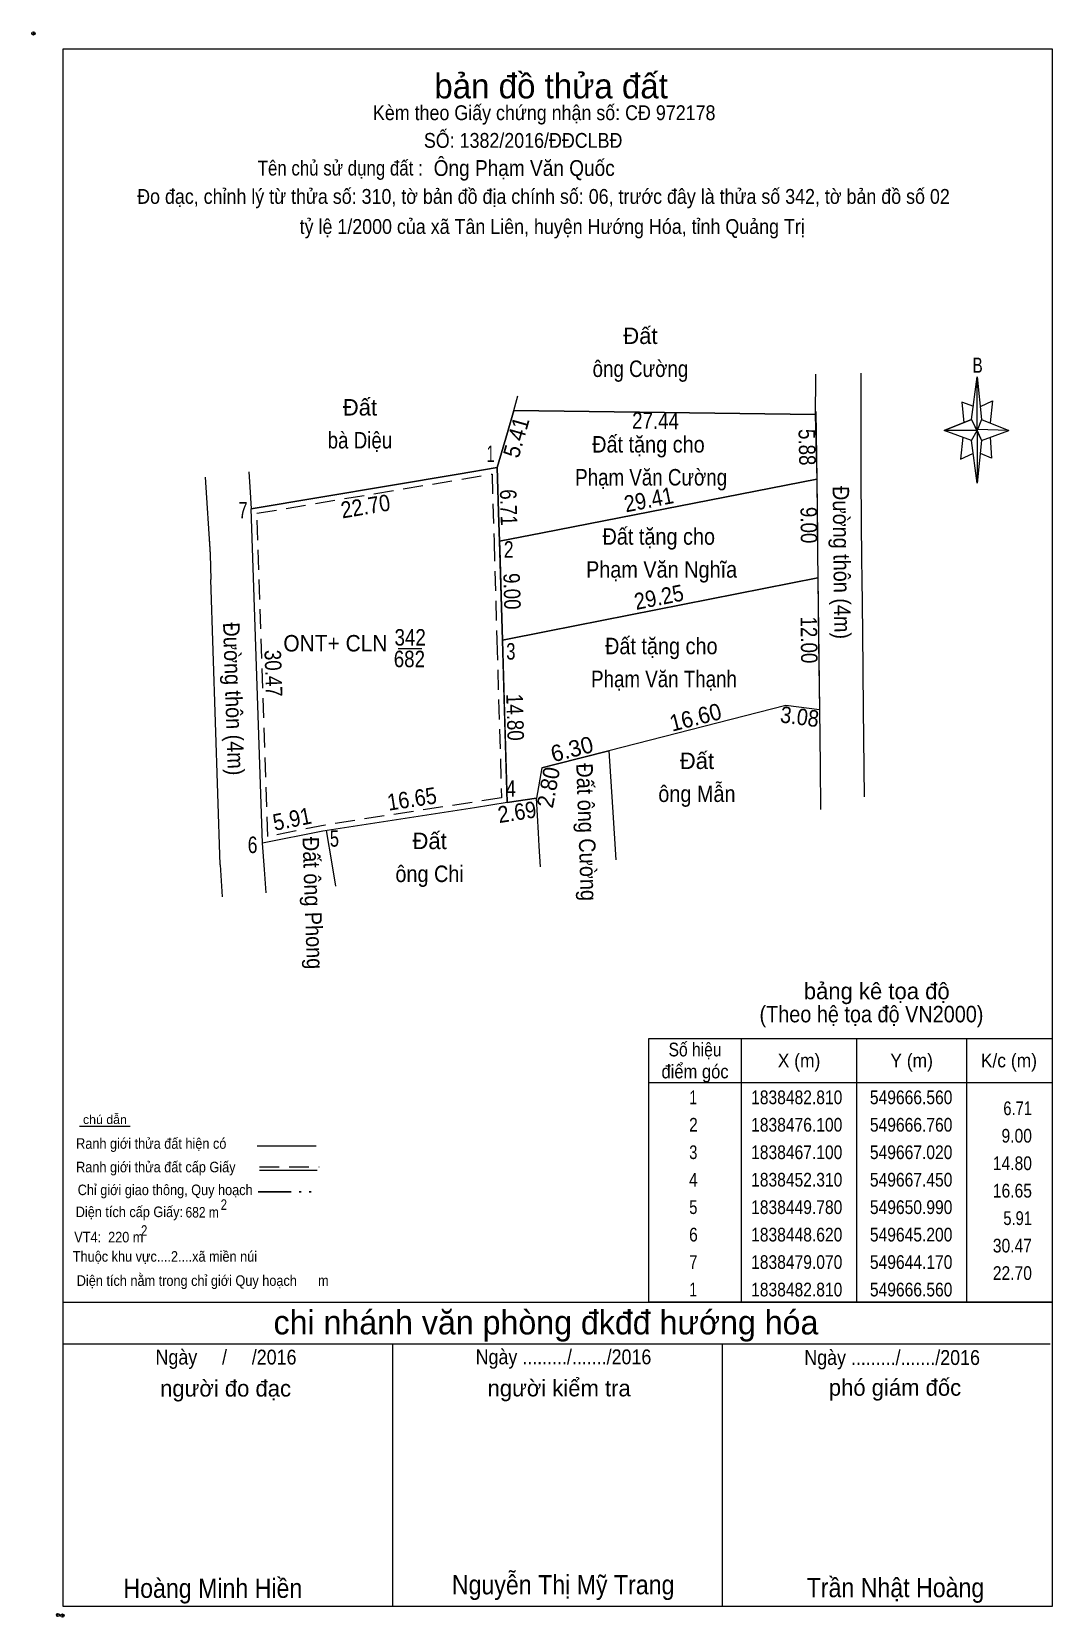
# Model space of a CAD drawing. Header units: metres. Extents: x 549058 to 549717, y 1838375 to 1838523.
# Drawn here: x 549624.2 to 549717.1, y 1838378.2 to 1838522.5 of the extents above; entities that cross this region are included whole.
import ezdxf
from ezdxf.enums import TextEntityAlignment as Align

# ---------------------------------------------------------------- set-up
doc = ezdxf.new("R2010")
doc.units = ezdxf.units.M
doc.header["$LTSCALE"] = 0.6
doc.header["$PDMODE"] = 32
doc.header["$PDSIZE"] = 0.3
doc.linetypes.add('DASH_DOUBLE_DOT', pattern=[9.2, 5, -1.2, 0.3, -1.2, 0.3, -1.2])
doc.linetypes.add('MEDIUM_DASHED', pattern=[4.5, 3, -1.5])
for name, color, linetype, lineweight in [('14', 7, 'Continuous', 13), ('18', 7, 'Continuous', 25), ('63', 7, 'Continuous', 13)]:
    doc.layers.add(name, color=color, linetype=linetype, lineweight=lineweight)
doc.layers.add('15', color=7, linetype='Continuous')

msp = doc.modelspace()

# ---------------------------------------------------------------- texts
at = {"layer": '14'}
for s, height, p in [('bản đồ thửa đất', 2.25, (549671.455, 1838516.42)), ('bảng kê tọa độ', 1.5, (549701.08, 1838434.41)), ('chi nhánh văn phòng đkđđ hướng hóa', 2.187, (549670.985, 1838403.9)), ('người đo đạc', 1.5, (549641.835, 1838398.24)), ('người kiểm tra', 1.5, (549672.185, 1838398.26)), ('phó giám đốc', 1.5, (549702.74, 1838398.32))]:
    msp.add_text(s, height=height, dxfattribs=at).set_placement(p, align=Align.CENTER)
for s, height, width, p in [('Kèm theo Giấy chứng nhận số: CĐ 972178', 1.35, 0.9, (549670.825, 1838514.44)), ('SỐ: 1382/2016/ĐĐCLBĐ', 1.35, 0.9, (549668.91, 1838511.92)), ('Tên chủ sử dụng đất :', 1.35, 0.85, (549652.265, 1838509.4)), ('Đo đạc, chỉnh lý từ thửa số: 310, tờ bản đồ địa chính số: 06, trước đây là thửa số 342, tờ bản đồ số 02', 1.35, 0.9, (549670.76, 1838506.82)), (' tỷ lệ 1/2000 của xã Tân Liên, huyện Hướng Hóa, tỉnh Quảng Trị', 1.35, 0.9, (549671.33, 1838504.08)), ('B', 1.378, 0.75, (549710.26, 1838491.44)), ('(Theo hệ tọa độ VN2000)', 1.5, 0.9, (549700.6, 1838432.31)), ('chú dẫn', 0.8, 1.05, (549630.86, 1838423.06)), ('Ranh giới thửa đất hiện có ', 0.96, 0.9, (549635.235, 1838420.8)), ('Ranh giới thửa đất cấp Giấy', 0.96, 0.9, (549635.49, 1838418.66)), ('Chỉ giới giao thông, Quy hoạch', 0.96, 0.9, (549636.34, 1838416.58)), ('Diện tích cấp Giấy: ', 0.96, 0.9, (549633.245, 1838414.58)), ('682 m ', 0.96, 0.85, (549639.86, 1838414.54)), ('2', 0.96, 0.8, (549641.68, 1838415.24)), ('2', 0.96, 0.8, (549641.68, 1838415.24)), ('2', 0.96, 0.8, (549634.43, 1838412.88)), (' VT4:  220 m ', 0.96, 0.9, (549631.215, 1838412.28)), ('Thuộc khu vực....2....xã miền núi', 0.96, 0.9, (549636.32, 1838410.52)), ('Diện tích nằm trong chỉ giới Quy hoạch      m', 0.96, 0.9, (549639.755, 1838408.32)), ('Ngày     /     /2016', 1.35, 0.9, (549641.875, 1838401.16)), ('Ngày ........./......./2016', 1.35, 0.9, (549672.58, 1838401.18)), ('Ngày ........./......./2016', 1.35, 0.9, (549702.48, 1838401.12)), ('Nguyễn Thị Mỹ Trang', 1.75, 0.9, (549672.55, 1838380.24)), ('Hoàng Minh Hiền', 1.75, 0.9, (549640.68, 1838379.92)), ('Trần Nhật Hoàng', 1.75, 0.9, (549702.785, 1838379.98))]:
    msp.add_text(s, height=height, dxfattribs=dict(at, width=width)).set_placement(p, align=Align.CENTER)
at = {"layer": '14', "width": 0.9}
msp.add_text('Ông Phạm Văn Quốc', height=1.44, dxfattribs=at).set_placement((549660.77, 1838509.36))
at = {"layer": '15'}
for s, width, p in [('1', 0.65, (549665.945, 1838483.32)), ('7', 0.75, (549643.425, 1838478.19)), ('2', 0.8, (549667.595, 1838474.61)), ('3', 0.75, (549667.79, 1838465.33)), ('4', 0.8, (549667.79, 1838452.85)), ('6', 0.8, (549644.295, 1838447.72)), ('5', 0.75, (549651.74, 1838448.3))]:
    msp.add_text(s, height=1.5, dxfattribs=dict(at, width=width)).set_placement(p, align=Align.CENTER)
at = {"layer": '63'}
for p in [(549679.58, 1838494.06), (549654.06, 1838487.55), (549684.72, 1838455.37), (549660.4, 1838448.08)]:
    msp.add_text('Đất', height=1.5, dxfattribs=at).set_placement(p, align=Align.CENTER)
for s, height, width, p in [('ông Cường', 1.5, 0.85, (549679.58, 1838491.06)), ('bà Diệu', 1.5, 0.85, (549654.06, 1838484.55)), ('Đất tặng cho ', 1.5, 0.9, (549680.56, 1838484.18)), ('Phạm Văn Cường', 1.5, 0.85, (549680.555, 1838481.18)), ('Đất tặng cho ', 1.5, 0.9, (549681.5, 1838475.79)), ('Phạm Văn Nghĩa', 1.5, 0.9, (549681.505, 1838472.79)), ('ONT+ CLN', 1.5, 0.95, (549651.83, 1838466.07)), ('342', 1.5, 0.85, (549658.63, 1838466.61)), ('Đất tặng cho ', 1.5, 0.9, (549681.73, 1838465.82)), ('682', 1.5, 0.85, (549658.56, 1838464.64)), ('Phạm Văn Thạnh', 1.5, 0.85, (549681.725, 1838462.82)), ('ông Mẫn', 1.5, 0.9, (549684.72, 1838452.37)), ('ông Chi', 1.5, 0.9, (549660.4, 1838445.08)), ('Số hiệu', 1.25, 0.85, (549684.55, 1838429.21)), ('điểm góc', 1.25, 0.9, (549684.55, 1838427.21)), ('X (m)', 1.25, 0.95, (549694.01, 1838428.21)), ('Y (m)', 1.25, 0.95, (549704.255, 1838428.21)), ('K/c (m)', 1.25, 0.95, (549713.105, 1838428.21)), (' 1', 1.25, 0.75, (549684.21, 1838424.86)), ('1838482.810', 1.25, 0.85, (549693.8, 1838424.86)), ('549666.560', 1.25, 0.85, (549704.21, 1838424.86)), (' 2', 1.25, 0.85, (549684.205, 1838422.36)), ('1838476.100', 1.25, 0.85, (549693.8, 1838422.36)), ('549666.760', 1.25, 0.85, (549704.21, 1838422.36)), (' 3', 1.25, 0.8, (549684.205, 1838419.86)), ('1838467.100', 1.25, 0.85, (549693.8, 1838419.86)), ('549667.020', 1.25, 0.85, (549704.21, 1838419.86)), (' 4', 1.25, 0.85, (549684.2, 1838417.36)), ('1838452.310', 1.25, 0.85, (549693.8, 1838417.36)), ('549667.450', 1.25, 0.85, (549704.21, 1838417.36)), (' 5', 1.25, 0.8, (549684.205, 1838414.86)), ('1838449.780', 1.25, 0.85, (549693.8, 1838414.86)), ('549650.990', 1.25, 0.85, (549704.21, 1838414.86)), (' 6', 1.25, 0.85, (549684.205, 1838412.36)), ('1838448.620', 1.25, 0.85, (549693.8, 1838412.36)), ('549645.200', 1.25, 0.85, (549704.21, 1838412.36)), (' 7', 1.25, 0.8, (549684.205, 1838409.86)), ('1838479.070', 1.25, 0.85, (549693.8, 1838409.86)), ('549644.170', 1.25, 0.85, (549704.21, 1838409.86)), (' 1', 1.25, 0.75, (549684.21, 1838407.36)), ('1838482.810', 1.25, 0.85, (549693.8, 1838407.36)), ('549666.560', 1.25, 0.85, (549704.21, 1838407.36))]:
    msp.add_text(s, height=height, dxfattribs=dict(at, width=width)).set_placement(p, align=Align.CENTER)
for s, rotation, width, p in [('27.44', 359.248, 0.85, (549680.9452, 1838486.3313)), ('5.41', 74.011, 0.95, (549669.001, 1838485.3684)), ('5.88', 271.267, 0.85, (549693.9971, 1838484.6516)), ('22.70', 9.483, 0.9, (549654.6864, 1838478.5503)), ('6.71', 271.707, 0.85, (549666.8385, 1838479.1623)), ('29.41', 11.115, 0.9, (549680.4804, 1838479.1623)), ('Đường thôn (4m)', 270.637, 0.9, (549697.1452, 1838474.1583)), ('9.00', 270.637, 0.85, (549694.1589, 1838477.5633)), ('9.00', 271.655, 0.85, (549667.1495, 1838471.5267)), ('29.25', 11.175, 0.9, (549681.4046, 1838470.2854)), ('Đường thôn (4m)', 271.829, 0.9, (549641.8267, 1838461.7339)), ('12.00', 270.668, 0.85, (549694.1755, 1838467.1137)), ('30.47', 271.937, 0.85, (549645.4437, 1838464.0604)), ('14.80', 271.665, 0.85, (549667.4339, 1838460.0618)), ('16.60', 14.371, 0.95, (549684.7738, 1838459.3577)), ('3.08', 352.737, 0.9, (549693.9752, 1838459.3976)), ('Đất ông Cường', 271.937, 0.9, (549673.9513, 1838449.6004)), ('2.80', 79.494, 0.95, (549671.9435, 1838453.5683)), ('16.65', 8.738, 0.9, (549658.9011, 1838451.9145)), ('5.91', 11.329, 0.9, (549648.0327, 1838450.0851)), ('2.69', 8.762, 0.9, (549668.4657, 1838450.7137)), ('Đất ông Phong', 271.937, 0.9, (549649.0377, 1838443.1454))]:
    msp.add_text(s, height=1.5, rotation=rotation, dxfattribs=dict(at, width=width)).set_placement(p, align=Align.CENTER)
msp.add_text('6.30', height=1.5, rotation=14.433, dxfattribs=at).set_placement((549673.5381, 1838456.4605), align=Align.CENTER)
for s, width, p in [('6.71', 0.8, (549715.2, 1838423.86)), ('9.00', 0.85, (549715.2, 1838421.36)), ('14.80', 0.85, (549715.2, 1838418.86)), ('16.65', 0.85, (549715.2, 1838416.36)), ('5.91', 0.8, (549715.2, 1838413.86)), ('30.47', 0.85, (549715.2, 1838411.36)), ('22.70', 0.85, (549715.2, 1838408.86))]:
    msp.add_text(s, height=1.25, dxfattribs=dict(at, width=width)).set_placement(p, align=Align.RIGHT)

# ---------------------------------------------------------------- linework, layer by layer
at = {"layer": '14'}
for p, q in [((549709.71, 1838487.18), (549710.21, 1838491.08)), ((549709.71, 1838485.28), (549707.21, 1838486.18)), ((549710.61, 1838487.18), (549713.11, 1838486.18)), ((549710.61, 1838485.28), (549710.21, 1838481.38)), ((549711.41, 1838485.58), (549711.51, 1838483.68)), ((549711.51, 1838483.68), (549710.51, 1838484.08)), ((549628.56, 1838422.86), (549633.16, 1838422.86)), ((549644.71, 1838421.08), (549650.09, 1838421.08)), ((549644.91, 1838418.84), (549650.17, 1838418.84)), ((549627.05, 1838406.84), (549717.05, 1838406.84)), ((549627.05, 1838403.04), (549716.85, 1838403.04)), ((549627.05, 1838403.04), (549716.85, 1838403.04)), ((549627.05, 1838403.04), (549716.85, 1838403.04)), ((549657.05, 1838379.14), (549657.05, 1838403.04)), ((549687.05, 1838379.14), (549687.05, 1838403.04))]:
    msp.add_line(p, q, dxfattribs=at)
at = {"layer": '14', "linetype": 'MEDIUM_DASHED'}
msp.add_line((549644.91, 1838419.16), (549650.35, 1838419.16), dxfattribs=at)
at = {"layer": '14', "linetype": 'DASH_DOUBLE_DOT', "lineweight": 25}
msp.add_line((549644.81, 1838416.88), (549650.05, 1838416.88), dxfattribs=at)
at = {"layer": '14'}
for points in [[(549627.05, 1838520.94), (549717.05, 1838520.94), (549717.05, 1838379.14), (549627.05, 1838379.14)], [(549710.21, 1838491.08), (549710.61, 1838487.18), (549710.21, 1838486.18)], [(549710.21, 1838486.18), (549707.21, 1838486.18), (549709.71, 1838487.18), (549710.61, 1838485.28), (549713.11, 1838486.18), (549710.21, 1838486.28)], [(549710.21, 1838486.18), (549710.21, 1838481.38), (549709.71, 1838485.28)]]:
    msp.add_lwpolyline(points, close=True, dxfattribs=at)
for points in [[(549709.91, 1838488.38), (549708.81, 1838488.78), (549709.01, 1838486.88)], [(549710.51, 1838488.38), (549711.61, 1838488.88), (549711.41, 1838486.88)], [(549710.21, 1838486.18), (549709.71, 1838487.18), (549707.21, 1838486.18)], [(549710.21, 1838486.18), (549710.61, 1838485.28), (549713.11, 1838486.18)], [(549708.91, 1838485.58), (549708.71, 1838483.58), (549709.81, 1838484.08)], [(549717.05, 1838379.14), (549627.05, 1838379.14), (549627.05, 1838403.04)]]:
    msp.add_lwpolyline(points, dxfattribs=at)
for p in [(549624.35, 1838522.34), (549626.59, 1838378.36), (549626.99, 1838378.3)]:
    msp.add_point(p, dxfattribs=at)
at = {"layer": '18', "lineweight": 13}
msp.add_line((549644.17, 1838479.07), (549662.99, 1838482.21), dxfattribs=at)
msp.add_line((549644.17, 1838479.07), (549662.99, 1838482.21), dxfattribs=at)
for points in [[(549643.96, 1838482.42), (549644.05, 1838481.05), (549644.17, 1838479.07)], [(549644.17, 1838479.07), (549662.99, 1838482.21), (549644.17, 1838479.07)]]:
    msp.add_lwpolyline(points, dxfattribs=at)
at = {"layer": '63'}
for p, q in [((549699.63, 1838491.41), (549699.63, 1838489.34)), ((549668.05, 1838488.01), (549668.44, 1838489.35)), ((549699.63, 1838489.34), (549699.62, 1838483.7)), ((549695.49, 1838487.65), (549668.05, 1838488.01)), ((549699.62, 1838483.7), (549699.62, 1838481.82)), ((549639.98, 1838481.95), (549640.43, 1838474.9)), ((549662.99, 1838482.21), (549644.17, 1838479.07)), ((549666.56, 1838482.81), (549662.99, 1838482.21)), ((549670.68, 1838476.87), (549695.62, 1838481.77)), ((549695.62, 1838481.77), (549695.68, 1838476.53)), ((549645.2, 1838448.62), (549644.17, 1838479.07)), ((549640.34, 1838476.39), (549640.43, 1838474.9)), ((549666.76, 1838476.1), (549670.68, 1838476.87)), ((549666.76, 1838476.1), (549666.78, 1838475.39)), ((549640.43, 1838474.9), (549640.51, 1838472.63)), ((549641.34, 1838446.64), (549640.51, 1838472.63)), ((549671.15, 1838467.92), (549695.72, 1838472.77)), ((549695.72, 1838472.77), (549695.79, 1838466.89)), ((549699.72, 1838472.82), (549699.78, 1838467.79)), ((549667.02, 1838467.1), (549671.15, 1838467.92)), ((549699.78, 1838467.79), (549699.86, 1838460.82)), ((549659.68, 1838466.32), (549657.54, 1838466.32)), ((549667.02, 1838467.1), (549667.21, 1838460.46)), ((549695.79, 1838466.89), (549695.86, 1838460.77)), ((549667.21, 1838460.46), (549667.45, 1838452.31)), ((549695.86, 1838460.77), (549695.92, 1838455.69)), ((549699.86, 1838460.82), (549699.95, 1838452.85)), ((549670.62, 1838455.47), (549671.79, 1838455.77)), ((549671.79, 1838455.77), (549676.72, 1838457.04)), ((549676.72, 1838457.04), (549677.05, 1838451.89)), ((549676.72, 1838457.04), (549677.05, 1838451.89)), ((549670.62, 1838455.47), (549670.11, 1838452.72)), ((549695.92, 1838455.69), (549695.96, 1838451.68)), ((549664.48, 1838451.85), (549650.69, 1838449.72)), ((549667.45, 1838452.31), (549664.48, 1838451.85)), ((549667.45, 1838452.31), (549670.11, 1838452.72)), ((549670.3, 1838449.57), (549670.11, 1838452.72)), ((549670.3, 1838449.57), (549670.11, 1838452.72)), ((549677.05, 1838451.89), (549677.35, 1838447.1)), ((549677.05, 1838451.89), (549677.35, 1838447.1)), ((549650.69, 1838449.72), (549645.2, 1838448.62)), ((549650.99, 1838449.78), (549651.5, 1838446.73)), ((549641.34, 1838446.64), (549641.54, 1838443.73)), ((549651.5, 1838446.73), (549651.84, 1838444.7)), ((549688.75, 1838430.84), (549688.75, 1838406.84)), ((549699.25, 1838430.84), (549699.25, 1838406.84)), ((549709.25, 1838430.84), (549709.25, 1838406.84)), ((549680.35, 1838426.84), (549717.05, 1838426.84))]:
    msp.add_line(p, q, dxfattribs=at)
for points in [[(549695.52, 1838491.32), (549695.52, 1838490.9), (549695.49, 1838487.65)], [(549668.05, 1838488.01), (549667.48, 1838486.01), (549666.56, 1838482.81)], [(549667.48, 1838486.01), (549668.05, 1838488.01), (549695.49, 1838487.65), (549695.57, 1838483.81)], [(549695.55, 1838487.91), (549695.6, 1838483.81), (549695.62, 1838481.77)], [(549666.71, 1838477.79), (549666.56, 1838482.81), (549667.48, 1838486.01)], [(549695.57, 1838483.81), (549695.62, 1838481.77), (549670.68, 1838476.87)], [(549643.96, 1838482.42), (549644.05, 1838481.05), (549644.17, 1838479.07)], [(549644.17, 1838479.07), (549662.99, 1838482.21), (549666.56, 1838482.81)], [(549644.17, 1838479.07), (549662.99, 1838482.21), (549666.56, 1838482.81)], [(549644.17, 1838479.07), (549662.99, 1838482.21), (549666.56, 1838482.81)], [(549666.56, 1838482.81), (549666.71, 1838477.79), (549666.76, 1838476.1)], [(549670.68, 1838476.87), (549695.62, 1838481.77), (549695.7, 1838475)], [(549699.62, 1838481.81), (549699.7, 1838474.27), (549699.72, 1838472.81)], [(549670.68, 1838476.87), (549666.76, 1838476.1), (549666.71, 1838477.79)], [(549666.93, 1838470.1), (549666.76, 1838476.1), (549670.68, 1838476.87)], [(549695.68, 1838476.53), (549695.7, 1838475), (549695.72, 1838472.77)], [(549666.78, 1838475.39), (549666.93, 1838470.1), (549667.02, 1838467.1)], [(549695.7, 1838475), (549695.72, 1838472.77), (549671.15, 1838467.92)], [(549671.15, 1838467.92), (549695.72, 1838472.77), (549695.86, 1838460.77), (549692.8, 1838461.16), (549676.72, 1838457.04), (549671.79, 1838455.77)], [(549671.15, 1838467.92), (549667.02, 1838467.1), (549666.93, 1838470.1)], [(549671.79, 1838455.77), (549670.62, 1838455.47), (549670.11, 1838452.72), (549667.45, 1838452.31), (549667.02, 1838467.1), (549671.15, 1838467.92)], [(549695.86, 1838460.77), (549692.8, 1838461.16), (549676.72, 1838457.04)], [(549670.62, 1838455.47), (549671.79, 1838455.77), (549676.72, 1838457.04)], [(549645.53, 1838444.1), (549645.38, 1838446.21), (549645.21, 1838448.62)], [(549670.48, 1838446.46), (549670.37, 1838448.35), (549670.3, 1838449.57)], [(549670.48, 1838446.46), (549670.37, 1838448.35), (549670.3, 1838449.57)]]:
    msp.add_lwpolyline(points, dxfattribs=at)
at = {"layer": '63', "linetype": 'MEDIUM_DASHED'}
msp.add_lwpolyline([(549666.08, 1838482.22), (549666.26, 1838476.09), (549666.52, 1838467.09), (549666.94, 1838452.74), (549650.9, 1838450.27), (549645.68, 1838449.23), (549644.68, 1838478.65)], close=True, dxfattribs=at)
at = {"layer": '63'}
msp.add_lwpolyline([(549680.35, 1838430.84), (549717.05, 1838430.84), (549717.05, 1838406.84), (549680.35, 1838406.84)], close=True, dxfattribs=at)

msp.set_redraw_order([(e.dxf.handle, doc.entitydb.next_handle()) for e in msp.query("TEXT MTEXT ATTDEF DIMENSION ARC_DIMENSION")])  # texts and dimensions are drawn at this point

doc.saveas('drawing.dxf')
